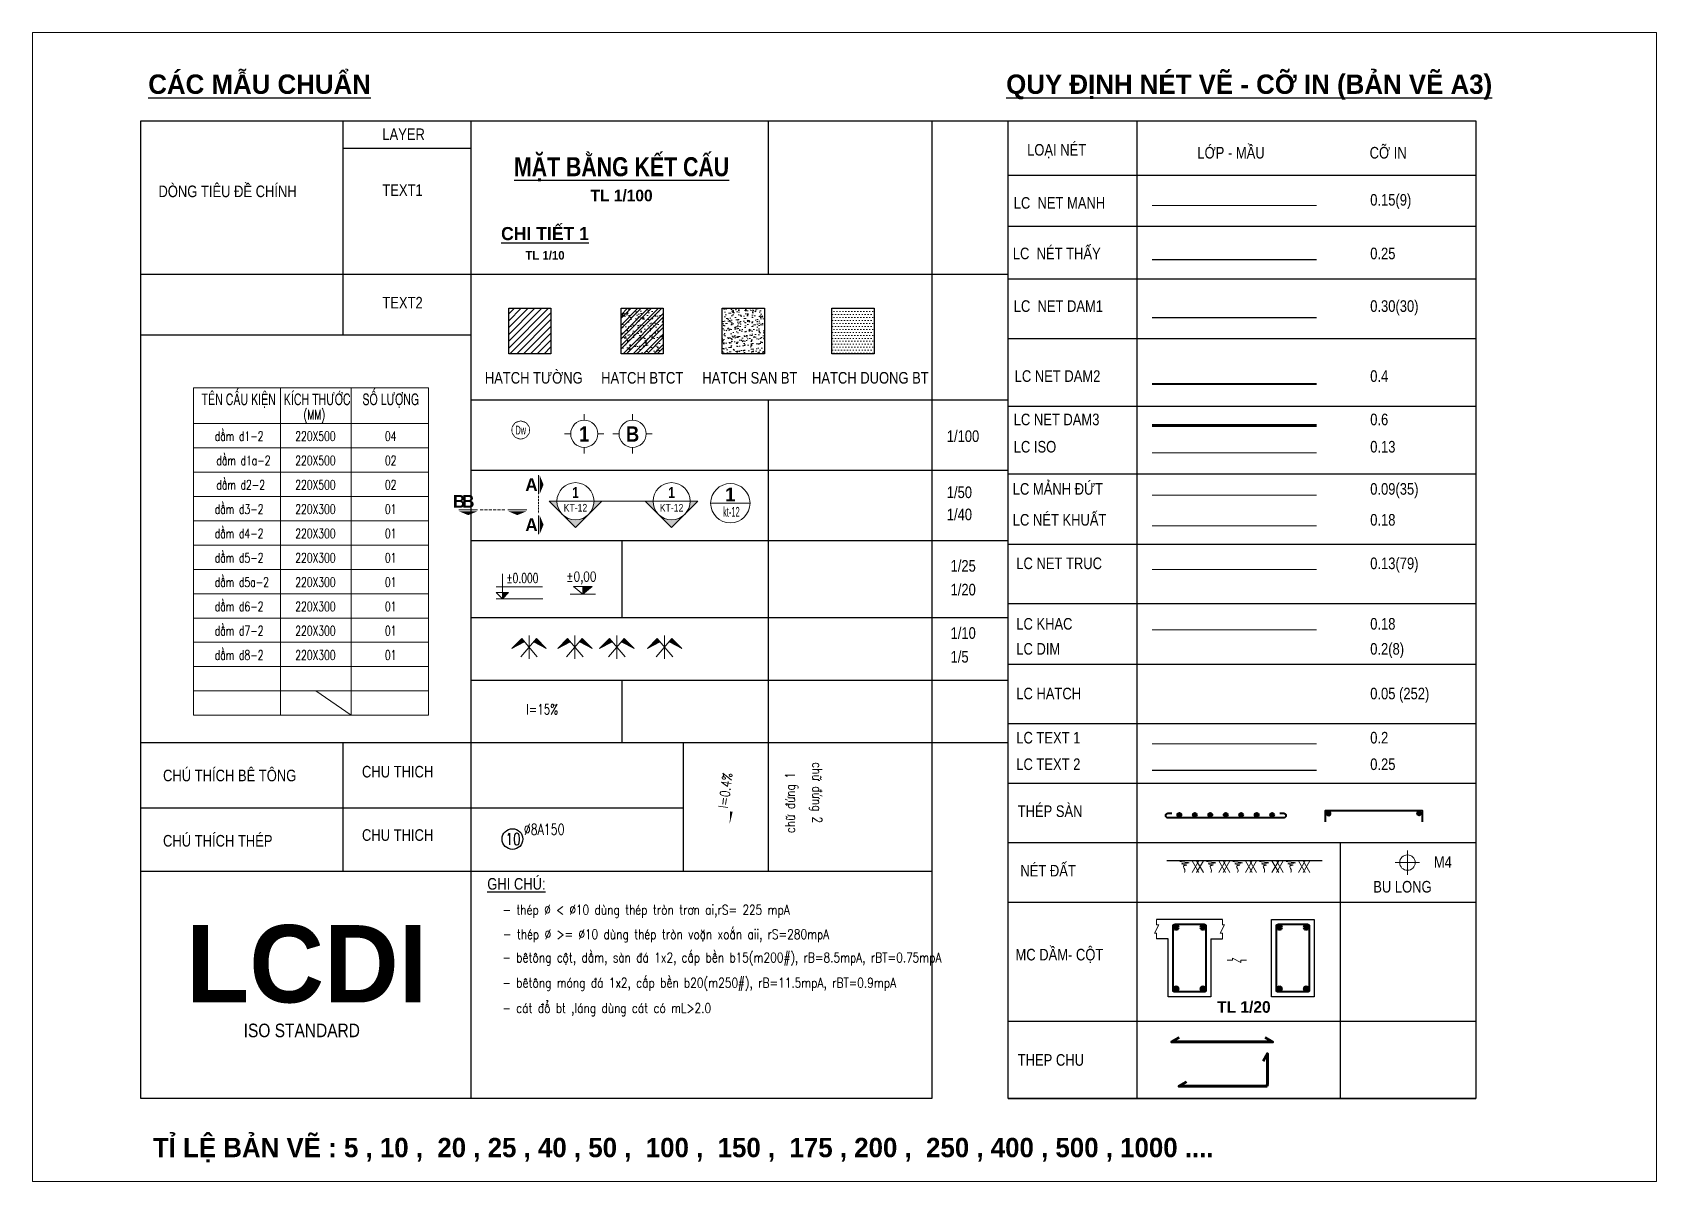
# Model space of a CAD drawing. Header units: metres. Extents: x -225 to 1156, y -96 to 896.
# Drawn here: x -224.9 to 111.1, y -43.7 to 193.9 of the extents above; entities that cross this region are included whole.
import ezdxf
from ezdxf.enums import TextEntityAlignment as Align

# ---------------------------------------------------------------- set-up
doc = ezdxf.new("R2010")
doc.units = ezdxf.units.M
doc.header["$MEASUREMENT"] = 0
for name, pattern in [('CENTERX2', [4, 2.5, -0.5, 0.5, -0.5]), ('DASHDOT', [1, 0.5, -0.25, 0, -0.25]), ('HIDDEN', [0.375, 0.25, -0.125])]:
    doc.linetypes.add(name, pattern=pattern)
for name, color, linetype, lineweight in [('KICHTHUOC', 8, 'Continuous', 18), ('LC Dim', 8, 'Continuous', 18), ('LC Hatch', 252, 'Continuous', 9), ('LC Hatch @ 1 (1)', 252, 'Continuous', 0), ('LC ISO', 160, 'Continuous', 13), ('LC Khac', 4, 'Continuous', 9), ('LC MANH DUT', 35, 'HIDDEN', 5), ('LC Net dam 1', 30, 'Continuous', 30), ('LC Net dam2', 6, 'Continuous', 40), ('LC Net dam3', 1, 'Continuous', 60), ('LC Net khuat', 4, 'HIDDEN', 13), ('LC Net manh', 239, 'Continuous', 5), ('LC Net thay', 7, 'Continuous', 25), ('LC Net truc', 79, 'DASHDOT', 13), ('LC Text1', 3, 'Continuous', 20), ('LC Text2', 7, 'Continuous', 25), ('Text', 7, 'Continuous', 20), ('v-KICHTHUOC', 8, 'Continuous', 18), ('v-TEXT', 7, 'Continuous', 20)]:
    doc.layers.add(name, color=color, linetype=linetype, lineweight=lineweight)
doc.styles.add('arial', font='arial.ttf', dxfattribs={"width": 0.8})
doc.styles.add('Brief text', font='')
doc.styles.add('General text 2', font='arial.ttf')
doc.styles.add('LC 1', font='')
doc.styles.add('LC 2', font='', dxfattribs={"width": 0.7})
doc.styles.add('LC 3', font='vnsimli.shx', dxfattribs={"width": 0.75})
doc.styles.add('LC3', font='', dxfattribs={"width": 0.8})
doc.styles.add('T1', font='Vnsimli.shx', dxfattribs={"width": 0.7})
doc.styles.add('T2', font='', dxfattribs={"width": 0.8})
doc.styles.add('text', font='hoatbif.shx', dxfattribs={"width": 0.7})
doc.styles.add('text1', font='', dxfattribs={"width": 0.7, "height": 300})
doc.styles.get('Brief text').set_extended_font_data('.VnHelvetInsH', bold=True)
doc.styles.get('LC 1').set_extended_font_data('.VnAvantH', bold=True)
doc.styles.get('LC 2').set_extended_font_data('.VnArial NarrowH')
doc.styles.get('LC3').set_extended_font_data('.VnArialH', bold=True)
doc.styles.get('T2').set_extended_font_data('.VnArialH')
doc.styles.get('text1').set_extended_font_data('.VnHelvetInsH', bold=True)

msp = doc.modelspace()

# ---------------------------------------------------------------- texts
at = {"layer": 'LC Text1', "ltscale": 0.2, "style": 'LC 1', "width": 0.9}
for s, p in [('1', (-110.699, 108.382, 0)), ('B', (-100.697, 108.382, 0))]:
    msp.add_text(s, height=3.157, rotation=360, dxfattribs=at).set_placement(p, align=Align.BOTTOM_CENTER)
at = {"layer": 'LC Text1', "style": 'LC 3', "width": 0.75}
msp.add_text(' I=15%%%', height=2.0973, rotation=360, dxfattribs=at).set_placement((-123.794, 52.928, 0))
at = {"layer": 'LC Text1', "color": 3, "style": 'LC 3', "width": 0.8}
for s, height, rotation, p in [('ch÷ ®øng 1', 2, 90, (-67.102, 28.37, 0)), ('ch÷ ®øng 2', 2, 270, (-63.488, 43.021, 0)), ('- thÐp %%C < %%C10 dïng thÐp trßn tr¬n ai,rS= 225 mpA', 2.00001, 360, (-127.625, 11.514, 0)), ('- thÐp %%C >= %%C10 dïng thÐp trßn voÆn xo¾n aii, rS=280mpA', 2.00001, 360, (-127.544, 6.463, 0)), ('- bªt«ng cét, dÇm, sµn ®¸ 1x2, cÊp bÒn b15(m200#), rB=8.5mpA, rBT=0.75mpA', 2.00001, 360, (-127.641, 1.65, 0)), ('- bªt«ng mãng ®¸ 1x2, cÊp bÒn b20(m250#), rB=11.5mpA, rBT=0.9mpA', 2.00001, 360, (-127.641, -3.576, 0)), ('- c¸t ®æ bt ,l¸ng dïng c¸t cã mL>2.0', 2.00001, 360, (-127.641, -8.802, 0))]:
    msp.add_text(s, height=height, rotation=rotation, dxfattribs=at).set_placement(p)
at = {"layer": 'LC Text2', "lineweight": -2}
for s, height, style, p in [('%%uc¸c mÉu chuÈn', 4.00001, 'LC 1', (-200.896, 181.245, 0)), ('%%Uquy ®Þnh nÐt vÏ - cì in (b¶n vÏ A3)', 4.00001, 'LC 1', (-23.403, 181.245, 0)), ('tl 1/20', 2.4, 'LC 1', (20.249, -8.78, 0)), ('iso standard', 2.80001, 'LC 2', (-181.159, -13.827, 0)), ('tØ lÖ b¶n vÏ : 5 , 10 ,  20 , 25 , 40 , 50 ,  100 ,  150 ,  175 , 200 ,  250 , 400 , 500 , 1000 ....', 4.00001, 'LC 1', (-199.936, -38.649, 0))]:
    msp.add_text(s, height=height, rotation=360, dxfattribs=dict(at, style=style)).set_placement(p)
at = {"layer": 'LC Text2', "style": 'T2', "width": 0.8}
for s, height, p in [('layer', 2.4, (-152.466, 171.687, 0)), ('lo¹i nÐt', 2.4, (-19.073, 168.47, 0)), ('Líp - mÇu', 2.4, (16.155, 167.87, 0)), ('cì in', 2.4, (51.794, 167.87, 0)), ('dßng tiªu ®Ò chÝnh', 2.40001, (-198.79, 159.883, 0)), ('text1', 2.4, (-152.466, 160.155, 0)), ('LC  Net manh', 2.40001, (-21.839, 157.497, 0)), ('0.15(9)', 2.4, (51.914, 158.128, 0)), ('LC  nÐt thÊy', 2.40001, (-22.023, 147.042, 0)), ('0.25 ', 2.4, (51.914, 147.042, 0)), ('text2', 2.4, (-152.466, 136.861, 0)), ('LC  Net dam1', 2.40001, (-21.839, 136.158, 0)), ('0.30(30)', 2.4, (51.914, 136.158, 0)), ('HATCH T¦êNG', 2.40001, (-131.258, 121.322, 0)), ('HATCH BTCT', 2.4, (-107.193, 121.322, 0)), ('HATCH SAN BT', 2.40001, (-86.259, 121.322, 0)), ('HATCH DUONG BT', 2.40001, (-63.567, 121.322, 0)), ('LC Net dam2', 2.40001, (-21.644, 121.682, 0)), ('0.4', 2.4, (51.914, 121.682, 0)), ('LC Net dam3', 2.40001, (-21.842, 112.714, 0)), ('0.6', 2.4, (51.914, 112.714, 0)), ('1/100', 2.4, (-35.688, 109.26, 0)), ('LC iso', 2.4, (-21.842, 107.072, 0)), ('0.13', 2.4, (51.914, 107.072, 0)), ('LC m¶nh ®øt', 2.40001, (-22.039, 98.353, 0)), ('0.09(35)', 2.4, (51.914, 98.353, 0)), ('1/50', 2.4, (-35.688, 97.656, 0)), ('1/40', 2.4, (-35.688, 93.073, 0)), ('LC nÐt khuÊt', 2.40001, (-22.039, 91.96, 0)), ('0.18', 2.4, (51.914, 91.96, 0)), ('1/25', 2.4, (-34.906, 82.44, 0)), ('LC Net truc', 2.40001, (-21.311, 82.961, 0)), ('0.13(79)', 2.4, (51.914, 82.961, 0)), ('1/20', 2.4, (-34.906, 77.528, 0)), ('1/10', 2.4, (-34.906, 68.547, 0)), ('LC khac', 2.4, (-21.311, 70.456, 0)), ('0.18', 2.4, (51.914, 70.456, 0)), ('LC dim', 2.4, (-21.311, 65.278, 0)), ('0.2(8)', 2.4, (51.914, 65.278, 0)), ('1/5', 2.4, (-34.906, 63.635, 0)), ('LC Hatch', 2.4, (-21.311, 56.04, 0)), ('0.05 (252)', 2.4, (51.914, 56.04, 0)), ('LC text 1', 2.4, (-21.311, 46.907, 0)), ('0.2', 2.4, (51.914, 46.907, 0)), ('LC text 2', 2.4, (-21.311, 41.421, 0)), ('0.25', 2.4, (51.914, 41.421, 0)), ('chó thÝch bª t«ng', 2.40001, (-197.838, 39.089, 0)), ('chu thich', 2.4, (-156.682, 39.878, 0)), ('thÐp sµn', 2.4, (-21.026, 31.707, 0)), ('chó thÝch thÐp', 2.40001, (-197.838, 25.59, 0)), ('chu thich', 2.4, (-156.682, 26.775, 0)), ('m4', 2.4, (65.08, 21.197, 0)), ('nÐt ®Êt', 2.4, (-20.468, 19.405, 0)), ('%%Ughi chó:', 2.40001, (-130.756, 16.682, 0)), ('bu long', 2.4, (52.548, 16.085, 0)), ('mc dÇm- cét', 2.40001, (-21.48, 2.045, 0)), ('thep chu', 2.4, (-21.006, -19.733, 0))]:
    msp.add_text(s, height=height, rotation=360, dxfattribs=at).set_placement(p)
at = {"layer": 'LC Text2', "linetype": 'ByBlock', "style": 'LC 3', "width": 0.75}
msp.add_text('%%C8A150', height=2.2222, rotation=360, dxfattribs=at).set_placement((-123.204, 28.04, 0))
at = {"layer": 'LC Text2', "ltscale": 100, "style": 'LC 3', "width": 0.75}
msp.add_text('10', height=2.4445, rotation=360, dxfattribs=at).set_placement((-125.429, 27.153, 0), align=Align.MIDDLE_CENTER)
at = {"layer": 'LC Text2', "lineweight": -2, "style": 'LC 1'}
msp.add_text('LCDI', height=16, rotation=360, dxfattribs=at).set_placement((-168.103, 1.362, 0), align=Align.MIDDLE)

# ---------------------------------------------------------------- blocks, each defined once
blk = doc.blocks.new('DXicon')
at = {"layer": 'LC Hatch', "ltscale": 50}
for points in [[(-1.15, 4.39), (-1.9, 5.26), (-4.45, 2.69)], [(4.45, 2.69), (1.9, 5.26), (1.15, 4.39)]]:
    blk.add_hatch(color=252, dxfattribs=at).paths.add_polyline_path(points)
at = {"layer": 'LC Net manh', "color": 8, "ltscale": 50}
for p, q in [((-1.9, 5.26), (-4.45, 2.69)), ((-4.45, 2.69), (-1.15, 4.39)), ((-2.13, 0.57), (1.9, 5.26)), ((2.13, 0.57), (-1.9, 5.26)), ((0, 0.04), (0, 6.04)), ((4.45, 2.69), (1.15, 4.39)), ((1.9, 5.26), (4.45, 2.69))]:
    blk.add_line(p, q, dxfattribs=at)
blk = doc.blocks.new('thep tron 2')
at = {"layer": 'LC Net dam2'}
for p, q in [((-0.5, 0.5), (0.5, 0.5)), ((0.35, 0.85), (-0.35, 0.15)), ((-0.35, 0.85), (0.35, 0.15)), ((0, 1), (0, 0))]:
    blk.add_line(p, q, dxfattribs=at)
blk.add_circle((0, 0.5), 0.5, dxfattribs=at)
blk = doc.blocks.new('theptron1')
at = {"layer": 'LC Net dam3'}
for p, q in [((-0.5, 0), (0.5, 0)), ((-0.35, 0.35), (0.35, -0.35)), ((0.35, 0.35), (-0.35, -0.35)), ((0, 0.5), (0, -0.5))]:
    blk.add_line(p, q, dxfattribs=at)
blk.add_circle((0, 0), 0.5, dxfattribs=at)
blk = doc.blocks.new('mat dat')
at = {"layer": 'LC Net manh'}
for p, q in [((2, 0), (3.73, -3)), ((3.73, 0), (2, -3)), ((3.15, 0), (4.88, -3)), ((4.88, 0), (3.15, -3))]:
    blk.add_line(p, q, dxfattribs=at)
blk.add_spline([(0, 0), (-1.21, -0.12), (1.21, -0.52), (-0.75, -0.75), (0.58, -1.1), (-0.23, -1.33), (0.06, -2.19), (0, -3)], degree=3, dxfattribs=at)
blk = doc.blocks.new('TTRUC')
at = {"layer": 'LC ISO'}
for p, q in [((0, 6.95), (0, 10.13)), ((-6.95, 0), (-10.13, 0)), ((6.95, 0), (10.13, 0)), ((0, -6.95), (0, -10.13))]:
    blk.add_line(p, q, dxfattribs=at)
at = {"layer": 'LC Net manh'}
blk.add_circle((0, 0), 6.95, dxfattribs=at)
blk = doc.blocks.new('TIEUDE1')
at = {"layer": 'LC Text2', "color": 7, "style": 'LC 1'}
blk.add_attdef('TIªU§Ò', text='', height=5, dxfattribs=at).set_placement((0, 0), align=Align.BOTTOM_CENTER)
blk.add_attdef('TL', text='', height=3, dxfattribs=at).set_placement((0, -2), align=Align.TOP_CENTER)
blk = doc.blocks.new('TIEUDE2')
at = {"layer": 'LC Text2', "color": 7, "style": 'LC 1'}
blk.add_attdef('%%UTIªU§Ò', text='', height=3.5, dxfattribs=at).set_placement((0, 0), align=Align.BOTTOM_CENTER)
blk.add_attdef('TL', text='', height=2.2, dxfattribs=at).set_placement((0, -1.8), align=Align.TOP_CENTER)
blk = doc.blocks.new('trich CT')
at = {"layer": 'LC ISO'}
blk.add_line((-500, 0), (500, 0), dxfattribs=at)
blk.add_circle((0, 0), 500, dxfattribs=at)
at = {"layer": 'LC Text1', "style": 'text1'}
blk.add_attdef('T', text='', height=350, dxfattribs=at).set_placement((0, 223), align=Align.MIDDLE_CENTER)
at = {"layer": 'LC Text1', "linetype": 'ByBlock', "style": 'text', "width": 0.7}
blk.add_attdef('KT', text='', height=250, dxfattribs=at).set_placement((0, -217), align=Align.MIDDLE_CENTER)
blk = doc.blocks.new('*U25')
at = {"layer": 'LC ISO'}
h = blk.add_hatch(color=256, dxfattribs=at)
h.paths.add_polyline_path([(0, -8.49), (4.24, -4.24, -0.198912), (0, -6, -0.198912), (-4.24, -4.24)])
h.paths.add_polyline_path([(8.49, 0), (6, 0, -0.198912), (4.24, -4.24)])
h.paths.add_polyline_path([(-4.24, -4.24, -0.198912), (-6, 0), (-8.49, 0)])
h = blk.add_hatch(color=256, dxfattribs=at)
h.paths.add_polyline_path([(31.08, -8.49), (35.32, -4.24, -0.198912), (31.08, -6, -0.198912), (26.84, -4.24)])
h.paths.add_polyline_path([(39.57, 0), (37.08, 0, -0.198912), (35.32, -4.24)])
h.paths.add_polyline_path([(26.84, -4.24, -0.198912), (25.08, 0), (22.59, 0)])
for p, q in [((-6, 0), (6, 0)), ((25.08, 0), (37.08, 0))]:
    blk.add_line(p, q, dxfattribs=at)
for points in [[(6, 0), (8.49, 0), (0, -8.49), (-8.49, 0), (-6, 0)], [(37.08, 0), (39.57, 0), (31.08, -8.49), (22.59, 0), (25.08, 0)]]:
    blk.add_lwpolyline(points, dxfattribs=at)
for centre in [(0, 0), (31.08, 0)]:
    blk.add_circle(centre, 6, dxfattribs=at)
at = {"layer": 'LC MANH DUT', "linetype": 'HIDDEN', "ltscale": 300}
blk.add_line((6, 0), (25.08, 0), dxfattribs=at)
at = {"layer": 'LC Text1', "style": 'Brief text', "width": 0.8, "flags": 8}
for tag, p in [('VIEW-NUMBER2', (0, 52)), ('VIEW-NUMBER1', (0, 0))]:
    blk.add_attdef(tag, text='', height=3.5, dxfattribs=at).set_placement(p, align=Align.BOTTOM_CENTER)
at = {"layer": 'LC Text1', "style": 'arial', "width": 0.8, "flags": 8}
for tag, p in [('SHEET-NUMBER2', (0, 51.13)), ('SHEET-NUMBER1', (0, -0.87))]:
    blk.add_attdef(tag, text='', height=2.5, dxfattribs=at).set_placement(p, align=Align.TOP_CENTER)
blk = doc.blocks.new('Caodo1')
at = {"layer": 'LC Text1'}
blk.add_hatch(color=4, dxfattribs=at).paths.add_polyline_path([(0, 200), (0, 0), (243, 200)])
at = {"layer": 'LC Text1', "color": 4}
for p, q in [((324, 0), (-324, 0)), ((0, 0), (0, 200))]:
    blk.add_line(p, q, dxfattribs=at)
blk.add_lwpolyline([(-243, 200), (243, 200), (0, 0), (0, 0)], close=True, dxfattribs=at)
at = {"layer": 'LC Text1', "color": 4, "style": 'T1', "width": 0.8}
blk.add_attdef('%%P0,00', text='', height=250, dxfattribs=at).set_placement((-39, 460), align=Align.MIDDLE_CENTER)
blk = doc.blocks.new('bu lon')
at = {"layer": 'LC Khac', "color": 9}
for p, q in [((0.79, 0), (-0.79, 0)), ((0, -0.79), (0, 0.79))]:
    blk.add_line(p, q, dxfattribs=at)
at = {"layer": 'LC Khac', "color": 7}
blk.add_circle((0, 0), 0.5, dxfattribs=at)
blk = doc.blocks.new('MM')
at = {"layer": 'LC Khac', "xscale": 2.289702860291335, "yscale": 2.289702860291335, "zscale": 2.289702860291335}
blk.add_blockref('bu lon', (0, 0), dxfattribs=at)
blk = doc.blocks.new('CT')
at = {"layer": 'LC Text1', "lineweight": 15}
blk.add_hatch(color=4, dxfattribs=at).paths.add_polyline_path([(3.25, 1.6), (1.64, 1.6), (1.64, 0)])
at = {"layer": 'LC Text1', "color": 4, "lineweight": 15, "ltscale": 50}
for p, q in [((12.09, 0), (0, 0)), ((0.05, 3.14), (12, 3.14))]:
    blk.add_line(p, q, dxfattribs=at)
for points in [[(1.64, 6.43), (1.64, 0)], [(1.64, 0), (0.03, 1.6), (1.64, 1.6)], [(1.64, 0), (3.25, 1.6), (1.64, 1.6)]]:
    blk.add_lwpolyline(points, dxfattribs=at)
at = {"layer": 'LC Text1', "color": 4, "style": 'LC 3', "width": 0.75}
blk.add_attdef('CT', (1.91, 3.5), '', height=2.2, dxfattribs=at)
blk = doc.blocks.new('*U32')
at = {"layer": 'Defpoints'}
blk.add_lwpolyline([(0, 2.97), (-1.75, 2.41), (-2.83, 0.92), (-2.83, -0.92), (-1.75, -2.41), (0, -2.98), (1.75, -2.41), (2.83, -0.92), (2.83, 0.92), (1.75, 2.41)], close=True, dxfattribs=at)
blk.add_wipeout([(0, 2.97), (-1.75, 2.41), (-2.83, 0.92), (-2.83, -0.92), (-1.75, -2.41), (0, -2.98), (1.75, -2.41), (2.83, -0.92), (2.83, 0.92), (1.75, 2.41)]).dxf.layer = 'LC Net manh'
at = {"layer": 'LC ISO'}
blk.add_circle((0, 0), 2.98, dxfattribs=at)
at = {"linetype": 'Continuous'}
blk.add_wipeout([(0, 2.97), (1.75, 2.41), (2.83, 0.92), (2.83, -0.92), (1.75, -2.41), (0, -2.98), (-1.75, -2.41), (-2.83, -0.92), (-2.83, 0.92), (-1.75, 2.41)], dxfattribs=at)
at = {"layer": 'LC Text1', "style": 'General text 2', "width": 0.6, "flags": 8}
blk.add_attdef('SYMBOL', text='', height=3, dxfattribs=at).set_placement((0, 0), align=Align.MIDDLE_CENTER)
blk = doc.blocks.new('matcatdoc')
at = {"layer": 'LC Khac', "color": 1, "ltscale": 2}
for p, q in [((0, 485), (0, 0)), ((0, -550), (0, -1036))]:
    blk.add_line(p, q, dxfattribs=at)
for points in [[(134, 243, 0, 471, 0), (37, 243, 275, 275, 0)], [(134, -793, 0, 471, 0), (37, -793, 275, 275, 0)]]:
    blk.add_lwpolyline(points, format="xyseb", dxfattribs=at)
at = {"layer": 'LC MANH DUT', "ltscale": 200}
blk.add_line((0, -49), (0, -506), dxfattribs=at)
at = {"ltscale": 2, "style": 'LC 1'}
for p in [(-179, 243), (-179, -793)]:
    blk.add_attdef('LC', text='', height=330, dxfattribs=at).set_placement(p, align=Align.MIDDLE_CENTER)
blk = doc.blocks.new('*U24')
at = {"layer": 'LC Khac', "color": 1, "ltscale": 2}
for p, q in [((0, 0), (-485, 0)), ((1271, 0), (785, 0))]:
    blk.add_line(p, q, dxfattribs=at)
for points in [[(-243, -134, 0, 471, 0), (-243, -37, 275, 275, 0)], [(1028, -134, 0, 471, 0), (1028, -37, 275, 275, 0)]]:
    blk.add_lwpolyline(points, format="xyseb", dxfattribs=at)
at = {"layer": 'LC MANH DUT', "ltscale": 300}
blk.add_line((66, 0), (732, 0), dxfattribs=at)
at = {"ltscale": 2, "style": 'LC 1'}
for p in [(-243, 222), (1028, 222)]:
    blk.add_attdef('LC', text='', height=330, dxfattribs=at).set_placement(p, align=Align.MIDDLE_CENTER)
blk = doc.blocks.new('DODOC1')
at = {"layer": 'KICHTHUOC'}
blk.add_lwpolyline([(-630, 0, 0, 0, 0), (762, 0, 0, 66.7, 0), (443, 0, 66.7, 66.7, 0)], format="xyseb", dxfattribs=at)
at = {"layer": 'Text', "style": 'T1', "width": 0.8}
blk.add_attdef('DOC', text='', height=250, dxfattribs=at).set_placement((-79, 226), align=Align.MIDDLE_CENTER)

# ---------------------------------------------------------------- hatches: boundary and pattern name
at = {"layer": 'LC Hatch', "ltscale": 3}
h = msp.add_hatch(dxfattribs=at)
h.set_pattern_fill('AR-CONC', color=256, scale=0.281299)
h.set_pattern_definition([(50, (231.7628, -517.2703), (2.017644, -0.176521), [0.210974, -2.320715]), (355, (231.7628, -517.2703), (-0.390306, 2.115907), [0.168779, -1.856572]), (100.4514, (231.931, -517.285), (1.62734, 1.939385), [0.1793004, -1.972304]), (46.1842, (231.7628, -516.7077), (3.002136, -0.465603), [0.316461, -3.481072]), (96.6356, (232.013, -516.7465), (2.629195, 2.740182), [0.26895, -2.958456]), (351.1842, (231.7628, -516.7077), (2.629193, 2.740184), [0.253169, -2.784858]), (21, (232.044, -516.8484), (1.6790922, -1.132562), [0.210974, -2.320715]), (326, (232.044, -516.8484), (0.684443, 2.039838), [0.168779, -1.856572]), (71.4514, (232.184, -516.9428), (2.363536, 0.9072743), [0.1793004, -1.972304]), (37.5, (231.7628, -517.27034), (0.0342055, 0.93642634), [0, -1.834068, 0, -1.8847018, 0, -1.8636044]), (7.5, (231.7628, -517.2703), (0.7400114, 1.1094753), [0, -1.0745613, 0, -1.7918732, 0, -0.7102794]), (327.5, (231.1355, -517.27034), (1.501636, -0.0634466), [0, -0.703247, 0, -2.1941305, 0, -2.9114423]), (317.5, (230.8542, -517.2703), (1.6404956, 0.281594), [0, -0.914221, 0, -1.4571277, 0, -2.067546])])
h.paths.add_polyline_path([(-73.421, 136.902), (-82.14, 136.902), (-82.14, 127.484), (-73.421, 127.484)])
h = msp.add_hatch(dxfattribs=at)
h.set_pattern_fill('DOTS', color=256, scale=9.845457)
h.set_pattern_definition([(360, (233.2666, -517.27034), (0.30767054, 0.6153411), [0, -0.6153411])])
h.paths.add_polyline_path([(-50.728, 136.902), (-59.448, 136.902), (-59.448, 127.484), (-50.728, 127.484)])
at = {"layer": 'LC Hatch @ 1 (1)', "ltscale": 2}
h = msp.add_hatch(dxfattribs=at)
h.set_pattern_fill('ANSI31', color=256, scale=8.000137)
h.set_pattern_definition([(45, (233.2666, -517.2703), (-0.7071189, 0.7071189), [])])
h.paths.add_polyline_path([(-117.581, 127.484), (-117.581, 136.902), (-126.301, 136.902), (-126.301, 127.484)])
h = msp.add_hatch(dxfattribs=at)
h.set_pattern_fill('BTCT', color=256, scale=0.400001)
h.set_pattern_definition([(50, (-122.3265, 625.4237), (2.869048, -0.251009), [0.3, -3.300009]), (355, (-122.3265, 625.4237), (-0.555007, 3.008776), [0.24, -2.640007]), (100.4514, (-122.0875, 625.4028), (2.314043, 2.757765), [0.254961, -2.804576]), (46.1842, (-122.3265, 626.2237), (4.268975, -0.662078), [0.45, -4.950013]), (96.6356, (-121.9708, 626.1685), (3.73866, 3.89648), [0.382442, -4.206863]), (351.1842, (-122.3265, 626.2237), (3.738657, 3.896484), [0.36, -3.96001]), (21, (-121.9265, 626.0237), (2.387634, -1.61048), [0.3, -3.300009]), (326, (-121.9265, 626.0237), (0.973264, 2.900608), [0.24, -2.640007]), (71.4514, (-121.7276, 625.8895), (3.360899, 1.290125), [0.254961, -2.804576]), (37.5, (-122.3265, 625.4237), (0.0486395, 1.3315788), [0, -2.6080067, 0, -2.680007, 0, -2.650007]), (7.5, (-122.3265, 625.4237), (1.052281, 1.577651), [0, -1.528004, 0, -2.5480066, 0, -1.0100026]), (327.5, (-123.2185, 625.4237), (2.1352952, -0.0902197), [0, -1.0000026, 0, -3.120008, 0, -4.1400107]), (317.5, (-123.6185, 625.4237), (2.332751, 0.400421), [0, -1.300003, 0, -2.072005, 0, -2.9400076]), (45, (-122.3265, 625.4237), (-1.060663, 1.060663), []), (45, (-121.6194, 625.4237), (-1.060663, 1.060663), [])])
h.paths.add_polyline_path([(-94.355, 136.902), (-103.075, 136.902), (-103.075, 127.484), (-94.355, 127.484)])

# ---------------------------------------------------------------- linework, layer by layer
at = {"layer": 'LC ISO', "ltscale": 0.5}
msp.add_line((6.789, 107.01, 0), (40.806, 107.01, 0), dxfattribs=at)
at = {"layer": 'LC Khac', "ltscale": 0.5}
msp.add_line((6.789, 70.393, 0), (40.806, 70.393, 0), dxfattribs=at)
at = {"layer": 'LC MANH DUT', "ltscale": 300}
msp.add_line((6.789, 98.29, 0), (40.806, 98.29, 0), dxfattribs=at)
at = {"layer": 'LC Net dam 1'}
msp.add_line((6.789, 134.966, 0), (40.806, 134.966, 0), dxfattribs=at)
at = {"layer": 'LC Net dam2', "ltscale": 5}
msp.add_line((40.806, 121.204, 0), (6.789, 121.204, 0), dxfattribs=at)
at = {"layer": 'LC Net dam2'}
msp.add_lwpolyline([(33.219, 32.472), (34.019, 32.472, -0.4142136), (34.473, 32.018), (34.473, 31.967, -0.4142136), (34.019, 31.512), (22.041, 31.513), (10.063, 31.512, -0.4142136), (9.608, 31.967), (9.608, 32.018, -0.4142136), (10.063, 32.472), (10.863, 32.472)], format="xyb", dxfattribs=at)
msp.add_lwpolyline([(42.678, 30.681), (42.678, 33.081), (62.678, 33.081), (62.678, 30.681)], dxfattribs=at)
for points in [[(11.131, -4.073), (11.131, 9.127, -0.4142136), (11.531, 9.527), (17.531, 9.527, -0.4142136), (17.931, 9.127), (17.931, -4.073, -0.4142136), (17.531, -4.473), (11.531, -4.473, -0.4142136)], [(32.509, -4.073), (32.509, 9.127, -0.4142136), (32.909, 9.527), (38.909, 9.527, -0.4142136), (39.309, 9.127), (39.309, -4.073, -0.4142136), (38.909, -4.473), (32.909, -4.473, -0.4142136)]]:
    msp.add_lwpolyline(points, format="xyb", close=True, dxfattribs=at)
at = {"layer": 'LC Net dam3', "ltscale": 0.5}
msp.add_line((6.789, 112.651, 0), (40.806, 112.651, 0), dxfattribs=at)
at = {"layer": 'LC Net dam3', "ltscale": 5}
msp.add_lwpolyline([(12.364, -13.918), (10.805, -14.818), (31.725, -14.818), (30.166, -13.918)], dxfattribs=at)
at = {"layer": 'LC Net dam3'}
msp.add_lwpolyline([(29.74, -18.759), (30.64, -17.2), (30.64, -23.588, -0.4142136), (30.24, -23.988), (12.34, -23.988), (13.898, -23.088)], format="xyb", dxfattribs=at)
at = {"layer": 'LC Net khuat', "ltscale": 300}
msp.add_line((6.789, 91.898, 0), (40.806, 91.898, 0), dxfattribs=at)
at = {"layer": 'LC Net manh'}
msp.add_line((6.789, 158.172, 0), (40.806, 158.172, 0), dxfattribs=at)
for points in [[(7.731, 6.527), (7.731, 7.672), (7.27, 7.672), (8.191, 9.381), (7.731, 9.381), (7.731, 10.527)], [(21.331, 6.527), (21.331, 7.672), (20.87, 7.672), (21.791, 9.381), (21.331, 9.381), (21.331, 10.527)], [(22.294, 2.081), (23.44, 2.081), (23.44, 2.541), (25.149, 1.62), (25.149, 2.081), (26.294, 2.081)]]:
    msp.add_lwpolyline(points, dxfattribs=at)
at = {"layer": 'LC Net thay'}
for p, q in [((-160.666, 175.656, 0), (-160.666, 131.426, 0)), ((-134.158, 175.656, 0), (-134.158, -26.481, 0)), ((-72.637, 175.656, 0), (-72.637, 143.955, 0)), ((-38.785, 175.656, 0), (-23.015, 175.656, 0)), ((3.621, 175.656, 0), (3.621, -26.481, 0)), ((-134.158, 169.973, 0), (-160.666, 169.973, 0)), ((-23.015, 164.445, 0), (73.76, 164.445, 0)), ((-23.015, 153.86, 0), (73.76, 153.86, 0)), ((6.789, 146.98, 0), (40.806, 146.98, 0)), ((-202.414, 143.955, 0), (-72.637, 143.955, 0)), ((-202.414, 143.955, 0), (-23.015, 143.955, 0)), ((-23.015, 143.015, 0), (73.76, 143.015, 0)), ((-202.414, 131.426, 0), (-134.158, 131.426, 0)), ((-23.015, 130.654, 0), (73.76, 130.654, 0)), ((-134.158, 117.975, 0), (-23.015, 117.975, 0)), ((-72.637, 117.975, 0), (-72.637, 20.485, 0)), ((-23.015, 116.659, 0), (73.76, 116.659, 0)), ((-134.158, 103.436, 0), (-23.015, 103.436, 0)), ((-23.015, 102.664, 0), (73.76, 102.664, 0)), ((-134.158, 88.897, 0), (-23.015, 88.897, 0)), ((-102.898, 88.897, 0), (-102.898, 72.965, 0)), ((-23.015, 88.125, 0), (73.76, 88.125, 0)), ((-23.015, 75.823, 0), (73.76, 75.823, 0)), ((-134.158, 72.965, 0), (-23.015, 72.965, 0)), ((-23.015, 63.318, 0), (73.76, 63.318, 0)), ((-134.158, 60.005, 0), (-72.637, 60.005, 0)), ((-134.158, 60.005, 0), (-23.015, 60.005, 0)), ((-102.898, 60.005, 0), (-102.898, 47.116, 0)), ((-23.015, 51.016, 0), (73.76, 51.016, 0)), ((-202.414, 47.116, 0), (-23.015, 47.116, 0)), ((-160.666, 47.116, 0), (-160.666, 20.485, 0)), ((-90.15, 20.485, 0), (-90.15, 47.116, 0)), ((6.789, 41.359, 0), (40.806, 41.359, 0)), ((-23.015, 38.715, 0), (73.76, 38.715, 0)), ((-202.414, 33.588, 0), (-90.15, 33.588, 0)), ((-23.015, 26.413, 0), (73.76, 26.413, 0)), ((45.725, 26.413, 0), (45.725, -26.481, 0)), ((-202.414, 20.485, 0), (-38.785, 20.485, 0)), ((-202.414, 20.485, 0), (-38.785, 20.485, 0)), ((42, 22.629, 0), (9.84, 22.629, 0)), ((-23.015, 14.112, 0), (73.76, 14.112, 0)), ((21.331, 10.527, 0), (7.731, 10.527, 0)), ((10.131, 6.527, 0), (7.731, 6.527, 0)), ((18.931, 6.527, 0), (21.331, 6.527, 0)), ((-23.015, -10.492, 0), (73.76, -10.492, 0)), ((-23.015, -26.481, 0), (73.76, -26.481, 0))]:
    msp.add_line(p, q, dxfattribs=at)
for points in [[(-202.414, 175.656), (-38.785, 175.656), (-38.785, -26.481), (-202.414, -26.481)], [(-23.015, 175.656), (73.76, 175.656), (73.76, -26.481), (-23.015, -26.481)], [(31.509, 10.527), (40.309, 10.527), (40.309, -5.473), (31.509, -5.473)]]:
    msp.add_lwpolyline(points, close=True, dxfattribs=at)
msp.add_lwpolyline([(18.931, 6.527), (18.931, -5.473), (10.131, -5.473), (10.131, 6.527)], dxfattribs=at)
at = {"layer": 'LC Net truc', "linetype": 'CENTERX2', "ltscale": 200}
msp.add_line((6.789, 82.899, 0), (40.806, 82.899, 0), dxfattribs=at)
at = {"layer": 'LC Text1'}
msp.add_line((6.789, 46.845, 0), (40.806, 46.845, 0), dxfattribs=at)
at = {"layer": 'LC Text2', "ltscale": 2}
for points in [[(-126.301, 136.902), (-117.581, 136.902), (-117.581, 127.484), (-126.301, 127.484)], [(-103.075, 136.902), (-94.355, 136.902), (-94.355, 127.484), (-103.075, 127.484)], [(-82.14, 136.902), (-73.421, 136.902), (-73.421, 127.484), (-82.14, 127.484)], [(-59.448, 136.902), (-50.728, 136.902), (-50.728, 127.484), (-59.448, 127.484)]]:
    msp.add_lwpolyline(points, close=True, dxfattribs=at)
at = {"layer": 'LC Text2', "ltscale": 100}
msp.add_circle((-125.55, 27.153, 0), 2.14, dxfattribs=at)

# ---------------------------------------------------------------- block references
at = {"layer": 'LC Dim'}
for p, xscale, yscale, zscale, rotation in [((11.771, 8.887, 0), 0.8000020620485555, 0.8000020620485555, 0.8000020620485555, 359.9999999976748), ((17.291, 8.887, 0), -0.8000020620485555, 0.800002062048554, 0.800002062048554, 359.9999999976748), ((33.149, 8.887, 0), 0.8000020620485555, 0.8000020620485555, 0.8000020620485555, 359.9999999976748), ((38.669, 8.887, 0), -0.8000020620485555, 0.800002062048554, 0.800002062048554, 359.9999999976748), ((11.771, -3.833, 0), -0.8000020620485544, 0.800002062048554, 0.800002062048554, 180.0000000006359), ((17.291, -3.833, 0), 0.8000020620485544, 0.8000020620485544, 0.8000020620485544, 180.0000000006358), ((33.149, -3.833, 0), -0.8000020620485544, 0.800002062048554, 0.800002062048554, 180.0000000006359), ((38.669, -3.833, 0), 0.8000020620485544, 0.8000020620485544, 0.8000020620485544, 180.0000000006358)]:
    msp.add_blockref('theptron1', p, dxfattribs=dict(at, xscale=xscale, yscale=yscale, zscale=zscale, rotation=rotation))
at = {"layer": 'LC Hatch', "xscale": 0.8000020620485555, "yscale": 0.8000020620485555, "zscale": 0.8000020620485555, "rotation": 359.9999999976748}
for p in [(-122.11, 64.393, 0), (-112.633, 64.393, 0), (-103.95, 64.393, 0), (-94.079, 64.393, 0)]:
    msp.add_blockref('DXicon', p, dxfattribs=at)
at = {"layer": 'LC ISO', "xscale": 0.403138717519849, "yscale": 0.403138717519849, "zscale": 0.403138717519849, "rotation": 359.9999999976748}
for p in [(-110.699, 110.95, 0), (-100.697, 110.95, 0)]:
    msp.add_blockref('TTRUC', p, dxfattribs=at)
at = {"layer": 'LC ISO'}
ref = msp.add_blockref('*U25', (-112.517, 97.004, 0), dxfattribs=dict(at, xscale=0.6400016496390442, yscale=0.6400016496390442, zscale=0.6400016496390442, rotation=359.9999999976748))
ref.add_attrib('VIEW-NUMBER1', '1', dxfattribs={"layer": 'LC Text1', "height": 2.24, "rotation": 360, "style": 'Brief text', "width": 0.8}).set_placement((-112.517, 97.004, 0), align=Align.BOTTOM_CENTER)
ref.add_attrib('SHEET-NUMBER1', 'KT-12', dxfattribs={"layer": 'LC Text1', "height": 1.6, "rotation": 360, "style": 'arial', "width": 0.8}).set_placement((-112.517, 96.445, 0), align=Align.TOP_CENTER)
ref.add_attrib('VIEW-NUMBER2', '1', dxfattribs={"layer": 'LC Text1', "height": 2.24, "rotation": 360, "style": 'Brief text', "width": 0.8}).set_placement((-92.626, 97.004, 0), align=Align.BOTTOM_CENTER)
ref.add_attrib('SHEET-NUMBER2', 'KT-12', dxfattribs={"layer": 'LC Text1', "height": 1.6, "rotation": 360, "style": 'arial', "width": 0.8}).set_placement((-92.626, 96.445, 0), align=Align.TOP_CENTER)
ref = msp.add_blockref('trich CT', (-80.472, 96.578, 0), dxfattribs=dict(at, xscale=0.008146306711836747, yscale=0.008146306711836747, zscale=0.008146306711836747))
ref.add_attrib('T', '1', dxfattribs={"layer": 'LC Text2', "height": 2.851, "rotation": 360, "style": 'text1'}).set_placement((-80.472, 98.392, 0), align=Align.MIDDLE_CENTER)
ref.add_attrib('KT', ' kt-12', dxfattribs={"layer": 'LC Text2', "linetype": 'ByBlock', "height": 2.0366, "rotation": 360, "style": 'text', "width": 0.55}).set_placement((-80.472, 94.808, 0), align=Align.MIDDLE_CENTER)
at = {"layer": 'LC Khac', "xscale": 0.8000020620485555, "yscale": 0.8000020620485555, "zscale": 0.8000020620485555, "rotation": 359.9999999976748}
for p in [(13.485, 22.629, 0), (18.987, 22.629, 0), (24.489, 22.629, 0), (29.992, 22.629, 0), (35.494, 22.629, 0)]:
    msp.add_blockref('mat dat', p, dxfattribs=at)
at = {"layer": 'LC MANH DUT', "xscale": 1.397564855985381, "yscale": 1.397564855985381, "zscale": 1.397564855985381, "rotation": 359.9999999976748}
msp.add_blockref('MM', (59.616, 22.281, 0), dxfattribs=at)
at = {"layer": 'LC Net dam2'}
for p, xscale, yscale, zscale, rotation in [((12.423, 31.752, 0), 0.8000020620485555, 0.8000020620485555, 0.8000020620485555, 359.9999999976748), ((15.623, 31.752, 0), 0.8000020620485555, 0.8000020620485555, 0.8000020620485555, 359.9999999976748), ((18.823, 31.752, 0), 0.8000020620485555, 0.8000020620485555, 0.8000020620485555, 359.9999999976748), ((22.023, 31.752, 0), 0.8000020620485555, 0.8000020620485555, 0.8000020620485555, 359.9999999976748), ((25.223, 31.752, 0), 0.8000020620485555, 0.8000020620485555, 0.8000020620485555, 359.9999999976748), ((28.423, 31.752, 0), 0.8000020620485555, 0.8000020620485555, 0.8000020620485555, 359.9999999976748), ((31.623, 31.752, 0), 0.8000020620485555, 0.8000020620485555, 0.8000020620485555, 359.9999999976748), ((43.318, 32.841, 0), -0.8000020620485544, 0.800002062048554, 0.800002062048554, 180.0000000006359), ((62.038, 32.841, 0), 0.8000020620485544, 0.8000020620485544, 0.8000020620485544, 180.0000000006358)]:
    msp.add_blockref('thep tron 2', p, dxfattribs=dict(at, xscale=xscale, yscale=yscale, zscale=zscale, rotation=rotation))
at = {"layer": 'LC Net manh'}
ref = msp.add_blockref('matcatdoc', (-120.188, 98.484, 0), dxfattribs=dict(at, xscale=0.008000020620488059, yscale=0.008000020620488059, zscale=0.008000020620488059))
ref.add_attrib('LC', 'A', dxfattribs={"layer": '0', "ltscale": 2, "height": 2.64, "rotation": 360, "style": 'LC 1'}).set_placement((-121.616, 92.141, 0), align=Align.MIDDLE_CENTER)
ref.add_attrib('LC', 'A', dxfattribs={"layer": '0', "ltscale": 2, "height": 2.64, "rotation": 360, "style": 'LC 1'}).set_placement((-121.616, 100.426, 0), align=Align.MIDDLE_CENTER)
ref = msp.add_blockref('*U24', (-132.758, 95.207, 0), dxfattribs=dict(at, xscale=0.008000020620488059, yscale=0.008000020620488059, zscale=0.008000020620488059))
ref.add_attrib('LC', 'B', dxfattribs={"layer": '0', "ltscale": 2, "height": 2.64, "rotation": 360, "style": 'LC 1'}).set_placement((-136.594, 96.985, 0), align=Align.MIDDLE_CENTER)
ref.add_attrib('LC', 'B', dxfattribs={"layer": '0', "ltscale": 2, "height": 2.64, "rotation": 360, "style": 'LC 1'}).set_placement((-134.7, 96.985, 0), align=Align.MIDDLE_CENTER)
at = {"layer": 'LC Text1'}
ref = msp.add_blockref('CT', (-128.943, 76.817, 0), dxfattribs=dict(at, xscale=0.8000020620485555, yscale=0.8000020620485555, zscale=0.8000020620485555, rotation=359.9999999976748))
ref.add_attrib('CT', '%%P0.000', (-126.832, 80.129, 0), dxfattribs={"color": 3, "height": 1.9841, "rotation": 360, "style": 'LC 3', "width": 0.7})
ref = msp.add_blockref('Caodo1', (-110.985, 77.759, 0), dxfattribs=dict(at, xscale=0.008000020620488059, yscale=0.008000020620488059, zscale=0.008000020620488059))
ref.add_attrib('%%P0,00', '%%p0,00', dxfattribs={"layer": 'LC Text2', "height": 2, "rotation": 360, "style": 'T1', "width": 0.8}).set_placement((-111.297, 81.435, 0), align=Align.MIDDLE_CENTER)
at = {"layer": 'LC Text2'}
ref = msp.add_blockref('TIEUDE1', (-102.974, 163.026, 0), dxfattribs=dict(at, xscale=0.8000020620485555, yscale=0.8000020620485555, zscale=0.8000020620485555, rotation=359.9999999976748))
ref.add_attrib('TIªU§Ò', '%%UmÆt b»ng kÕt cÊu', dxfattribs={"color": 7, "height": 3.93954, "rotation": 360, "style": 'LC3', "width": 0.8}).set_placement((-102.974, 163.026, 0), align=Align.BOTTOM_CENTER)
ref.add_attrib('TL', 'TL 1/100', dxfattribs={"color": 7, "height": 2.4, "rotation": 360, "style": 'LC 1'}).set_placement((-102.974, 161.426, 0), align=Align.TOP_CENTER)
ref = msp.add_blockref('TIEUDE2', (-118.816, 150.176, 0), dxfattribs=dict(at, xscale=0.8000020620485555, yscale=0.8000020620485555, zscale=0.8000020620485555, rotation=359.9999999976748))
ref.add_attrib('%%UTIªU§Ò', '%%Uchi tiÕt 1', dxfattribs={"color": 7, "height": 2.71693, "rotation": 360, "style": 'LC 1'}).set_placement((-118.816, 150.176, 0), align=Align.BOTTOM_CENTER)
ref.add_attrib('TL', 'TL 1/10', dxfattribs={"color": 7, "height": 1.76, "rotation": 360, "style": 'LC 1'}).set_placement((-118.816, 148.736, 0), align=Align.TOP_CENTER)
at = {"layer": 'v-KICHTHUOC'}
ref = msp.add_blockref('DODOC1', (-79.783, 36.333), dxfattribs=dict(at, xscale=-0.008000137222334483, yscale=0.008000137222334473, zscale=0.008000137222334473, rotation=82.32757088639241))
ref.add_attrib('DOC', 'I=0.4%', dxfattribs={"layer": 'v-TEXT', "height": 2, "rotation": 82.32757, "style": 'T1', "width": 0.8}).set_placement((-81.491, 37.199), align=Align.MIDDLE_CENTER)

msp.set_redraw_order([(e.dxf.handle, doc.entitydb.next_handle()) for e in msp.query("TEXT MTEXT ATTDEF DIMENSION ARC_DIMENSION")])  # texts and dimensions are drawn at this point

# ---------------------------------------------------------------- next in the draw order: wipeouts: each hides what was drawn before it
at = {"ltscale": 500}
msp.add_wipeout([(-191.548, 120.463), (-142.952, 120.463), (-142.952, 52.738), (-191.548, 52.738)], dxfattribs=at).translate(0, 0, 0).dxf.layer = 'LC Net truc'

# ---------------------------------------------------------------- next in the draw order: linework, layer by layer
at = {"layer": 'LC Dim', "ltscale": 3}
msp.add_lwpolyline([(-224.852, 193.932), (111.147, 193.932), (111.147, -43.668), (-224.852, -43.668)], close=True, dxfattribs=at)
at = {"layer": 'LC MANH DUT', "ltscale": 500}
for points in [[(-191.548, 120.463), (-173.554, 120.463), (-173.554, 113.096), (-191.548, 113.096)], [(-173.554, 120.463), (-158.9, 120.463), (-158.9, 113.096), (-173.554, 113.096)], [(-158.9, 120.463), (-142.952, 120.463), (-142.952, 113.096), (-158.9, 113.096)], [(-191.548, 113.096), (-173.554, 113.096), (-173.554, 108.066), (-191.548, 108.066)], [(-173.554, 113.096), (-158.9, 113.096), (-158.9, 108.066), (-173.554, 108.066)], [(-158.9, 113.096), (-142.952, 113.096), (-142.952, 108.066), (-158.9, 108.066)], [(-191.548, 108.066), (-173.554, 108.066), (-173.554, 103.036), (-191.548, 103.036)], [(-173.554, 108.066), (-158.9, 108.066), (-158.9, 103.036), (-173.554, 103.036)], [(-158.9, 108.066), (-142.952, 108.066), (-142.952, 103.036), (-158.9, 103.036)], [(-191.548, 103.036), (-173.554, 103.036), (-173.554, 98.006), (-191.548, 98.006)], [(-173.554, 103.036), (-158.9, 103.036), (-158.9, 98.006), (-173.554, 98.006)], [(-158.9, 103.036), (-142.952, 103.036), (-142.952, 98.006), (-158.9, 98.006)], [(-191.548, 98.006), (-173.554, 98.006), (-173.554, 92.976), (-191.548, 92.976)], [(-173.554, 98.006), (-158.9, 98.006), (-158.9, 92.976), (-173.554, 92.976)], [(-158.9, 98.006), (-142.952, 98.006), (-142.952, 92.976), (-158.9, 92.976)], [(-191.548, 92.976), (-173.554, 92.976), (-173.554, 87.947), (-191.548, 87.947)], [(-173.554, 92.976), (-158.9, 92.976), (-158.9, 87.947), (-173.554, 87.947)], [(-158.9, 92.976), (-142.952, 92.976), (-142.952, 87.947), (-158.9, 87.947)], [(-191.548, 87.947), (-173.554, 87.947), (-173.554, 82.917), (-191.548, 82.917)], [(-173.554, 87.947), (-158.9, 87.947), (-158.9, 82.917), (-173.554, 82.917)], [(-158.9, 87.947), (-142.952, 87.947), (-142.952, 82.917), (-158.9, 82.917)], [(-191.548, 82.917), (-173.554, 82.917), (-173.554, 77.887), (-191.548, 77.887)], [(-173.554, 82.917), (-158.9, 82.917), (-158.9, 77.887), (-173.554, 77.887)], [(-158.9, 82.917), (-142.952, 82.917), (-142.952, 77.887), (-158.9, 77.887)], [(-191.548, 77.887), (-173.554, 77.887), (-173.554, 72.857), (-191.548, 72.857)], [(-173.554, 77.887), (-158.9, 77.887), (-158.9, 72.857), (-173.554, 72.857)], [(-158.9, 77.887), (-142.952, 77.887), (-142.952, 72.857), (-158.9, 72.857)], [(-191.548, 72.857), (-173.554, 72.857), (-173.554, 67.827), (-191.548, 67.827)], [(-173.554, 72.857), (-158.9, 72.857), (-158.9, 67.827), (-173.554, 67.827)], [(-158.9, 72.857), (-142.952, 72.857), (-142.952, 67.827), (-158.9, 67.827)], [(-191.548, 67.827), (-173.554, 67.827), (-173.554, 62.798), (-191.548, 62.798)], [(-173.554, 67.827), (-158.9, 67.827), (-158.9, 62.798), (-173.554, 62.798)], [(-158.9, 67.827), (-142.952, 67.827), (-142.952, 62.798), (-158.9, 62.798)], [(-191.548, 62.798), (-173.554, 62.798), (-173.554, 57.768), (-191.548, 57.768)], [(-173.554, 62.798), (-158.9, 62.798), (-158.9, 57.768), (-173.554, 57.768)], [(-158.9, 62.798), (-142.952, 62.798), (-142.952, 57.768), (-158.9, 57.768)], [(-191.548, 57.768), (-173.554, 57.768), (-173.554, 52.738), (-191.548, 52.738)], [(-173.554, 57.768), (-158.9, 57.768), (-158.9, 52.738), (-173.554, 52.738)], [(-166.227, 57.768), (-142.952, 57.768), (-142.952, 52.738), (-158.9, 52.738)]]:
    msp.add_lwpolyline(points, close=True, dxfattribs=at)

# ---------------------------------------------------------------- next in the draw order: texts
at = {"layer": 'LC Text1', "color": 3, "style": 'LC 3', "width": 0.7}
for s, p in [('(MM)', (-168.801, 113.892, 0)), ('dÇm d1-2', (-187.125, 109.459, 0)), ('220X500', (-170.477, 109.459, 0)), ('04', (-151.933, 109.459, 0)), ('dÇm d1a-2', (-186.799, 104.429, 0)), ('220X500', (-170.477, 104.429, 0)), ('02', (-151.933, 104.429, 0)), ('dÇm d2-2', (-186.799, 99.399, 0)), ('220X500', (-170.477, 99.399, 0)), ('02', (-151.933, 99.399, 0)), ('dÇm d3-2', (-187.125, 94.37, 0)), ('220X300', (-170.477, 94.37, 0)), ('01', (-151.933, 94.37, 0)), ('dÇm d4-2', (-187.125, 89.34, 0)), ('220X300', (-170.477, 89.34, 0)), ('01', (-151.933, 89.34, 0)), ('dÇm d5-2', (-187.125, 84.31, 0)), ('220X300', (-170.477, 84.31, 0)), ('01', (-151.933, 84.31, 0)), ('dÇm d5a-2', (-187.125, 79.28, 0)), ('220X300', (-170.477, 79.28, 0)), ('01', (-151.933, 79.28, 0)), ('dÇm d6-2', (-187.125, 74.25, 0)), ('220X300', (-170.477, 74.25, 0)), ('01', (-151.933, 74.25, 0)), ('dÇm d7-2', (-187.125, 69.221, 0)), ('220X300', (-170.477, 69.221, 0)), ('01', (-151.933, 69.221, 0)), ('dÇm d8-2', (-187.125, 64.191, 0)), ('220X300', (-170.477, 64.191, 0)), ('01', (-151.933, 64.191, 0))]:
    msp.add_text(s, height=1.9841, rotation=360, dxfattribs=at).set_placement(p)
at = {"layer": 'LC Text2', "lineweight": -2, "style": 'LC 2', "width": 0.8}
for s, height, p in [('tªn cÊu kiÖn', 2.40001, (-189.877, 116.879, 0)), ('kÝch th\xadíc', 2.4, (-172.85, 116.879, 0)), ('sè l\xadîng', 2.4, (-156.587, 116.879, 0))]:
    msp.add_text(s, height=height, rotation=360, dxfattribs=at).set_placement(p)

# ---------------------------------------------------------------- next in the draw order: block references
at = {"layer": 'LC Net manh'}
ref = msp.add_blockref('*U32', (-123.844, 111.719, 0), dxfattribs=dict(at, xscale=0.6098839249499864, yscale=0.6098839249499864, zscale=0.6098839249499864, rotation=359.9999999976748))
ref.add_attrib('SYMBOL', 'Dw', dxfattribs={"layer": 'LC Text1', "height": 1.8297, "rotation": 360, "style": 'General text 2', "width": 0.6}).set_placement((-123.844, 111.719, 0), align=Align.MIDDLE_CENTER)

doc.saveas('drawing.dxf')
